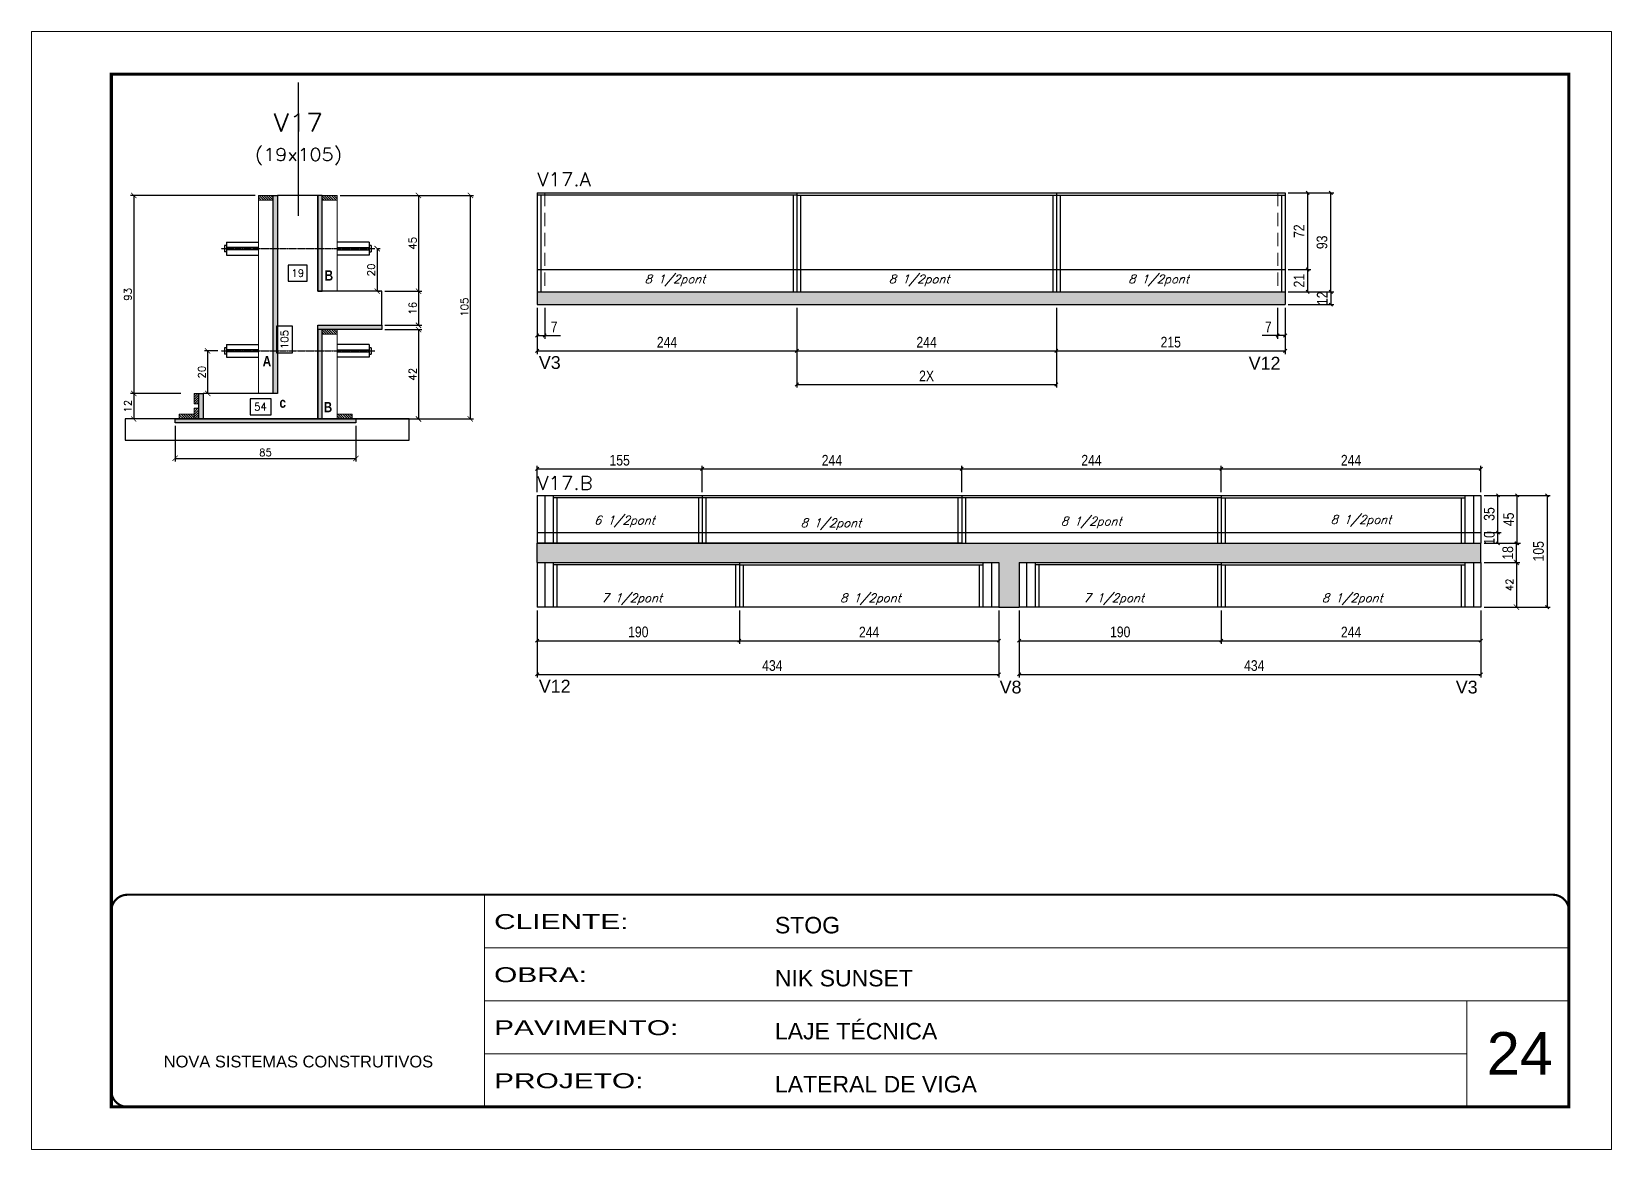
# Model space of a CAD drawing. Extents: x -10448 to -1189, y -11772 to 17235.
# Drawn here: x -5680 to -4195, y 10051 to 11101 of the extents above; entities that cross this region are included whole.
import ezdxf
from ezdxf.enums import TextEntityAlignment as Align

# ---------------------------------------------------------------- set-up
doc = ezdxf.new("R2010")
doc.units = 0
for name, pattern in [('CONTINUO', [0]), ('DASHED', [0.75, 0.5, -0.25]), ('HIDDEN', [0.375, 0.25, -0.125])]:
    doc.linetypes.add(name, pattern=pattern)
for name, color, linetype in [('5', 5, 'Continuous'), ('barrote', 251, 'Continuous'), ('COTA', 241, 'Continuous'), ('Cota Seção (2x)', 4, 'Continuous'), ('detalhes', 4, 'Continuous'), ('Painéis', 200, 'Continuous'), ('SARR_2.2x7', 40, 'Continuous'), ('SARR_3.5x7', 81, 'Continuous'), ('TENSOR', 3, 'Continuous'), ('texto', 7, 'Continuous'), ('Texto de Titulo', 7, 'Continuous'), ('Texto Qtd Sarr', 242, 'Continuous')]:
    doc.layers.add(name, color=color, linetype=linetype)
for name, color, linetype, lineweight in [('CARIMBO', 255, 'Continuous', 9), ('CONCRETO', 251, 'Continuous', 25), ('Folhas', 255, 'Continuous', 9), ('Hachura', 251, 'Continuous', 9), ('Madeira', 126, 'Continuous', 18), ('Sarr 2.2x7', 40, 'Continuous', 9), ('SARRAFO DE PRESSAO', 251, 'DASHED', 9), ('Texto Seção', 7, 'Continuous', 15)]:
    doc.layers.add(name, color=color, linetype=linetype, lineweight=lineweight)
doc.styles.add('ARIAL', font='arial.ttf')
doc.styles.add('COTA TECNICA', font='techl___.ttf', dxfattribs={"height": 10})
doc.styles.add('REGUA-120', font='ROMANS.shx', dxfattribs={"height": 15})
doc.styles.add('Romans', font='romans.shx')
doc.styles.get("Standard").update_dxf_attribs({"font": 'arial.ttf'})
doc.styles.add('TECNICA', font='techb___.ttf', dxfattribs={"height": 10})
doc.styles.add('Tecnologia', font='')
doc.styles.get('Tecnologia').set_extended_font_data('Forgotten Futurist')
doc.dimstyles.new('Cota Paínel', dxfattribs={"dimtxt": 7, "dimasz": 5, "dimexe": 3, "dimexo": 3, "dimgap": 3, "dimtad": 1, "dimdec": 1, "dimzin": 12, "dimdsep": 46, "dimtxsty": 'Romans', "dimblk": 'ARCHTICK', "dimcen": 0, "dimclrd": 4, "dimclre": 4, "dimclrt": 1, "dimadec": 1, "dimazin": 3, "dimtfac": 1, "dimtdec": 1, "dimtmove": 0, "dimatfit": 3, "dimldrblk": 'OBLIQUE', "dimfxl": 1, "dimtolj": 1, "dimtzin": 12, "dimarcsym": 0})
doc.dimstyles.new('Cota Seção (2x)', dxfattribs={"dimtxt": 7, "dimasz": 5, "dimexe": 3, "dimexo": 3, "dimgap": 2, "dimtad": 3, "dimdec": 1, "dimlfac": 0.5, "dimzin": 12, "dimdsep": 46, "dimtxsty": 'Romans', "dimblk": 'ARCHTICK', "dimcen": 0, "dimclrd": 4, "dimclre": 4, "dimclrt": 1, "dimadec": 1, "dimazin": 3, "dimtfac": 1, "dimtdec": 1, "dimtmove": 0, "dimatfit": 3, "dimldrblk": 'OBLIQUE', "dimfxl": 1, "dimtolj": 1, "dimtzin": 12, "dimarcsym": 0})
doc.dimstyles.new('Cota Seção interna', dxfattribs={"dimtxt": 7, "dimasz": 6, "dimexe": 0.18, "dimexo": 2, "dimgap": -4, "dimtad": 3, "dimdec": 1, "dimlfac": 0.5, "dimzin": 12, "dimdsep": 46, "dimtxsty": 'Romans', "dimblk": 'ARCHTICK', "dimcen": 0.09, "dimse1": 1, "dimse2": 1, "dimsd1": 1, "dimsd2": 1, "dimclrd": 180, "dimclre": 5, "dimclrt": 1, "dimadec": 0, "dimazin": 3, "dimtfac": 1, "dimtdec": 1, "dimtofl": 0, "dimtmove": 0, "dimatfit": 3, "dimldrblk": 'ARCHTICK', "dimfxl": 1, "dimtolj": 1, "dimtzin": 0, "dimarcsym": 0})
doc.dimstyles.new('PAINEL', dxfattribs={"dimtxt": 10, "dimasz": 3, "dimexe": 3, "dimexo": 3, "dimgap": 3, "dimtad": 1, "dimdec": 1, "dimzin": 12, "dimdsep": 46, "dimtxsty": 'COTA TECNICA', "dimblk1": 'OBLIQUE', "dimblk2": 'OBLIQUE', "dimsah": 1, "dimcen": 0.9, "dimclrd": 4, "dimclre": 4, "dimclrt": 240, "dimadec": 1, "dimazin": 3, "dimtfac": 1, "dimtdec": 1, "dimtmove": 0, "dimatfit": 3, "dimfxl": 1, "dimtolj": 1, "dimtzin": 12, "dimarcsym": 0})

msp = doc.modelspace()

# ---------------------------------------------------------------- texts
at = {"layer": '5', "linetype": 'Continuous'}
for s, p in [('V3', (-5202.95, 10784.49)), ('V12', (-4535.69, 10783.88)), ('V12', (-5202.95, 10480.47)), ('V8', (-4769.79, 10479.64)), ('V3', (-4341.04, 10479.64))]:
    msp.add_text(s, height=12, rotation=0.00004, dxfattribs=at).set_placement(p)
at = {"layer": 'CARIMBO', "style": 'ARIAL'}
msp.add_text('24', height=40, dxfattribs=at).set_placement((-4311.92, 10121.5))
at = {"layer": 'detalhes', "style": 'TECNICA'}
for s, p in [('B', (-5404.31, 10867.49)), ('A', (-5462.53, 10787.07)), ('c', (-5446.81, 10748.04)), ('B', (-5405.17, 10743.77))]:
    msp.add_text(s, height=9.6, rotation=360, dxfattribs=at).set_placement(p)
at = {"layer": 'texto', "color": 2, "char_height": 8, "attachment_point": 5, "style": 'Romans'}
for s, insert in [('{\\Q19;\\C256;8 1/2pont}', (-5074.98, 10867.61)), ('{\\Q19;\\C256;8 1/2pont}', (-4845.51, 10867.61)), ('{\\Q19;\\C256;8 1/2pont}', (-4620.41, 10867.61)), ('{\\Q19;\\C256;6 1/2pont}', (-5122.45, 10641.09)), ('{\\Q19;\\C256;8 1/2pont}', (-4430.22, 10641.7)), ('{\\Q19;\\C256;8 1/2pont}', (-4928.47, 10638.54)), ('{\\Q19;\\C256;8 1/2pont}', (-4683.73, 10640.15)), ('{\\Q19;\\C256;7 1/2pont}', (-5115.64, 10568.08)), ('{\\Q19;\\C256;8 1/2pont}', (-4891.32, 10568.08)), ('{\\Q19;\\C256;7 1/2pont}', (-4662.64, 10568.08)), ('{\\Q19;\\C256;8 1/2pont}', (-4438.32, 10568.08))]:
    msp.add_mtext(s, dxfattribs=dict(at, insert=insert))
at = {"layer": 'Texto Seção', "style": 'REGUA-120', "width": 1.05}
for s, p in [('V17.A', (-5204.48, 10956.13)), ('V17.B', (-5204.48, 10670.8))]:
    msp.add_text(s, height=13, dxfattribs=at).set_placement(p)

# ---------------------------------------------------------------- blocks, each defined once
blk = doc.blocks.new('9999999999')
at = {"color": 30, "linetype": 'CONTINUO'}
for p, q in [((98564.6, 34230.2), (98564.6, 34429.4)), ((98564.6, 34379.6), (99584, 34379.6)), ((98564.6, 34329.8), (99488, 34329.8)), ((99584, 34329.8), (99488, 34329.8)), ((99488, 34329.8), (99488, 34230.2)), ((98564.6, 34280), (99488, 34280))]:
    blk.add_line(p, q, dxfattribs=at)
at = {"color": 30, "linetype": 'CONTINUO', "const_width": 2}
blk.add_lwpolyline([(99584, 34230.2), (99584, 34414.4, 0.414214), (99569, 34429.4), (98229, 34429.4, 0.414214), (98214, 34414.4), (98214, 34245.2, 0.414214), (98229, 34230.2), (99584, 34230.2)], format="xyb", dxfattribs=at)
at = {"layer": 'Folhas'}
blk.add_lwpolyline([(98139, 34190.2), (99624, 34190.2), (99624, 35240.2), (98139, 35240.2)], close=True, dxfattribs=at)
at = {"layer": 'Folhas', "color": 30, "const_width": 3}
blk.add_lwpolyline([(98214, 34230.2), (99584, 34230.2), (99584, 35200.2), (98214, 35200.2)], close=True, dxfattribs=at)
at = {"color": 7, "linetype": 'Continuous', "ltscale": 5, "style": 'ARIAL'}
for s, height, p in [('STOG', 15.48, (98837.7, 34393.1)), ('NIK SUNSET', 15.48, (98837.7, 34343.3)), ('LAJE TÉCNICA', 15.483, (98837.7, 34293.5)), ('NOVA SISTEMAS CONSTRUTIVOS', 11.059, (98263.2, 34267.2)), ('LATERAL DE VIGA', 15.483, (98837.7, 34243.7))]:
    blk.add_text(s, height=height, dxfattribs=at).set_placement(p)
at = {"layer": 'Folhas', "color": 7, "style": 'Tecnologia', "width": 1.5}
for s, p in [('CLIENTE:', (98573.7, 34397.2)), ('OBRA:', (98573.7, 34347.3)), ('PAVIMENTO:', (98573.7, 34297.5)), ('PROJETO:', (98573.7, 34247.7))]:
    blk.add_text(s, height=14, dxfattribs=at).set_placement(p)
blk = doc.blocks.new('titulo1')
at = {"layer": 'Defpoints', "color": 252, "linetype": 'HIDDEN', "ltscale": 2}
blk.add_line((0, 0), (0, 125), dxfattribs=at)
at = {"layer": 'Defpoints', "style": 'Romans', "oblique": 15}
blk.add_attdef('FOLHA', text='', height=10, dxfattribs=at).set_placement((0, 15.6), align=Align.MIDDLE_CENTER)
at = {"layer": 'Texto Qtd Sarr', "color": 3, "style": 'Romans', "oblique": 15}
for tag, height, p in [('TITULO', 17, (0, 71.4)), ('SEÇÃO', 12, (0, 41.5))]:
    blk.add_attdef(tag, text='', height=height, dxfattribs=at).set_placement(p, align=Align.MIDDLE_CENTER)
blk = doc.blocks.new('_ArchTick')
at = {"color": 0, "linetype": 'ByBlock', "const_width": 0.15}
blk.add_lwpolyline([(-0.5, -0.5), (0.5, 0.5)], dxfattribs=at)
blk = doc.blocks.new('*D701')
at = {"layer": 'COTA', "color": 4, "lineweight": -2, "transparency": 16777216}
for p, q in [((-5469.6, 10947.5), (-5586.8, 10947.5)), ((-5583.8, 10947.5), (-5583.8, 10761.5)), ((-5539.6, 10761.5), (-5586.8, 10761.5))]:
    blk.add_line(p, q, dxfattribs=at)
at = {"layer": 'Defpoints', "color": 0, "transparency": 16777216}
for p in [(-5466.6, 10947.5), (-5583.8, 10761.5), (-5536.6, 10761.5)]:
    blk.add_point(p, dxfattribs=at)
at = {"layer": 'COTA', "color": 4, "lineweight": -2, "transparency": 16777216, "xscale": 5, "yscale": 5, "zscale": 5}
for p, rotation in [((-5583.8, 10947.5), 90), ((-5583.8, 10761.5), 270)]:
    blk.add_blockref('_ArchTick', p, dxfattribs=dict(at, rotation=rotation))
at = {"layer": 'COTA', "color": 1, "transparency": 16777216, "insert": (-5589.3, 10854.5), "char_height": 7, "attachment_point": 5, "rotation": 90, "style": 'Romans'}
blk.add_mtext('\\A1;93', dxfattribs=at)
blk = doc.blocks.new('_Oblique')
at = {"color": 0, "linetype": 'ByBlock', "lineweight": -2}
blk.add_line((-0.5, -0.5), (0.5, 0.5), dxfattribs=at)
blk = doc.blocks.new('*D702')
at = {"layer": 'COTA', "color": 4, "lineweight": -2, "transparency": 16777216}
for p, q in [((-5389.6, 10947.5), (-5313.1, 10947.5)), ((-5316.1, 10947.5), (-5316.1, 10857.5)), ((-5347.6, 10857.5), (-5313.1, 10857.5))]:
    blk.add_line(p, q, dxfattribs=at)
at = {"layer": 'Defpoints', "color": 0, "transparency": 16777216}
for p in [(-5392.6, 10947.5), (-5350.6, 10857.5), (-5316.1, 10857.5)]:
    blk.add_point(p, dxfattribs=at)
at = {"layer": 'COTA', "color": 4, "lineweight": -2, "transparency": 16777216, "xscale": 5, "yscale": 5, "zscale": 5}
for p, rotation in [((-5316.1, 10947.5), 90), ((-5316.1, 10857.5), 270)]:
    blk.add_blockref('_ArchTick', p, dxfattribs=dict(at, rotation=rotation))
at = {"layer": 'COTA', "color": 1, "transparency": 16777216, "insert": (-5321.6, 10902.5), "char_height": 7, "attachment_point": 5, "rotation": 90, "style": 'Romans'}
blk.add_mtext('\\A1;45', dxfattribs=at)
blk = doc.blocks.new('*D703')
at = {"layer": 'Cota Seção (2x)', "color": 180, "lineweight": -2, "transparency": 16777216}
for p, q in [((-5454.7, 10756.5), (-5474.4, 10756.5)), ((-5474.4, 10756.5), (-5474.4, 10741.5)), ((-5454.7, 10741.5), (-5454.7, 10756.5)), ((-5474.4, 10741.5), (-5454.7, 10741.5))]:
    blk.add_line(p, q, dxfattribs=at)
at = {"layer": 'Defpoints', "color": 0, "transparency": 16777216}
for p in [(-5518.6, 10745.5), (-5410.6, 10745.5), (-5410.6, 10737.5)]:
    blk.add_point(p, dxfattribs=at)
at = {"layer": 'Cota Seção (2x)', "color": 1, "transparency": 16777216, "insert": (-5464.6, 10749), "char_height": 7, "attachment_point": 5, "style": 'Romans'}
blk.add_mtext('\\A1;54', dxfattribs=at)
blk = doc.blocks.new('*D710')
at = {"layer": 'COTA', "color": 4, "lineweight": -2, "transparency": 16777216}
for p, q in [((-5504.6, 10801.4), (-5517.3, 10801.4)), ((-5514.3, 10801.4), (-5514.3, 10761.5)), ((-5504.6, 10761.5), (-5517.3, 10761.5))]:
    blk.add_line(p, q, dxfattribs=at)
at = {"layer": 'Defpoints', "color": 0, "transparency": 16777216}
for p in [(-5501.6, 10801.4), (-5514.3, 10761.5), (-5501.6, 10761.5)]:
    blk.add_point(p, dxfattribs=at)
at = {"layer": 'COTA', "color": 4, "lineweight": -2, "transparency": 16777216, "xscale": 5, "yscale": 5, "zscale": 5}
for p, rotation in [((-5514.3, 10801.4), 90), ((-5514.3, 10761.5), 270)]:
    blk.add_blockref('_ArchTick', p, dxfattribs=dict(at, rotation=rotation))
at = {"layer": 'COTA', "color": 1, "transparency": 16777216, "insert": (-5519.8, 10781.5), "char_height": 7, "attachment_point": 5, "rotation": 90, "style": 'Romans'}
blk.add_mtext('\\A1;20', dxfattribs=at)
blk = doc.blocks.new('*D711')
at = {"layer": 'COTA', "color": 4, "lineweight": -2, "transparency": 16777216}
for p, q in [((-5347.6, 10857.5), (-5313.1, 10857.5)), ((-5316.1, 10857.5), (-5316.1, 10825.5)), ((-5347.6, 10825.5), (-5313.1, 10825.5))]:
    blk.add_line(p, q, dxfattribs=at)
at = {"layer": 'Defpoints', "color": 0, "transparency": 16777216}
for p in [(-5350.6, 10857.5), (-5350.6, 10825.5), (-5316.1, 10825.5)]:
    blk.add_point(p, dxfattribs=at)
at = {"layer": 'COTA', "color": 4, "lineweight": -2, "transparency": 16777216, "xscale": 5, "yscale": 5, "zscale": 5}
for p, rotation in [((-5316.1, 10857.5), 90), ((-5316.1, 10825.5), 270)]:
    blk.add_blockref('_ArchTick', p, dxfattribs=dict(at, rotation=rotation))
at = {"layer": 'COTA', "color": 1, "transparency": 16777216, "insert": (-5321.6, 10841.5), "char_height": 7, "attachment_point": 5, "rotation": 90, "style": 'Romans'}
blk.add_mtext('\\A1;16', dxfattribs=at)
blk = doc.blocks.new('*D704')
at = {"layer": 'COTA', "color": 4, "lineweight": -2, "transparency": 16777216}
for p, q in [((-5347.6, 10821.5), (-5313.1, 10821.5)), ((-5316.1, 10821.5), (-5316.1, 10737.5)), ((-5389.6, 10737.5), (-5313.1, 10737.5))]:
    blk.add_line(p, q, dxfattribs=at)
at = {"layer": 'Defpoints', "color": 0, "transparency": 16777216}
for p in [(-5350.6, 10821.5), (-5392.6, 10737.5), (-5316.1, 10737.5)]:
    blk.add_point(p, dxfattribs=at)
at = {"layer": 'COTA', "color": 4, "lineweight": -2, "transparency": 16777216, "xscale": 5, "yscale": 5, "zscale": 5}
for p, rotation in [((-5316.1, 10821.5), 90), ((-5316.1, 10737.5), 270)]:
    blk.add_blockref('_ArchTick', p, dxfattribs=dict(at, rotation=rotation))
at = {"layer": 'COTA', "color": 1, "transparency": 16777216, "insert": (-5321.6, 10779.5), "char_height": 7, "attachment_point": 5, "rotation": 90, "style": 'Romans'}
blk.add_mtext('\\A1;42', dxfattribs=at)
blk = doc.blocks.new('*D700')
at = {"layer": 'COTA', "color": 4, "lineweight": -2, "transparency": 16777216}
for p, q in [((-5539.6, 10761.5), (-5586.8, 10761.5)), ((-5583.8, 10761.5), (-5583.8, 10737.5)), ((-5530, 10737.5), (-5586.8, 10737.5))]:
    blk.add_line(p, q, dxfattribs=at)
at = {"layer": 'Defpoints', "color": 0, "transparency": 16777216}
for p in [(-5536.6, 10761.5), (-5583.8, 10737.5), (-5527, 10737.5)]:
    blk.add_point(p, dxfattribs=at)
at = {"layer": 'COTA', "color": 4, "lineweight": -2, "transparency": 16777216, "xscale": 5, "yscale": 5, "zscale": 5}
for p, rotation in [((-5583.8, 10761.5), 90), ((-5583.8, 10737.5), 270)]:
    blk.add_blockref('_ArchTick', p, dxfattribs=dict(at, rotation=rotation))
at = {"layer": 'COTA', "color": 1, "transparency": 16777216, "insert": (-5589.3, 10749.5), "char_height": 7, "attachment_point": 5, "rotation": 90, "style": 'Romans'}
blk.add_mtext('\\A1;12', dxfattribs=at)
blk = doc.blocks.new('*D705')
at = {"layer": 'COTA', "color": 4, "lineweight": -2, "transparency": 16777216}
for p, q in [((-5389.6, 10947.5), (-5264.4, 10947.5)), ((-5267.4, 10947.5), (-5267.4, 10737.5)), ((-5389.6, 10737.5), (-5264.4, 10737.5))]:
    blk.add_line(p, q, dxfattribs=at)
at = {"layer": 'Defpoints', "color": 0, "transparency": 16777216}
for p in [(-5392.6, 10947.5), (-5392.6, 10737.5), (-5267.4, 10737.5)]:
    blk.add_point(p, dxfattribs=at)
at = {"layer": 'COTA', "color": 4, "lineweight": -2, "transparency": 16777216, "xscale": 5, "yscale": 5, "zscale": 5}
for p, rotation in [((-5267.4, 10947.5), 90), ((-5267.4, 10737.5), 270)]:
    blk.add_blockref('_ArchTick', p, dxfattribs=dict(at, rotation=rotation))
at = {"layer": 'COTA', "color": 1, "transparency": 16777216, "insert": (-5272.9, 10842.5), "char_height": 7, "attachment_point": 5, "rotation": 90, "style": 'Romans'}
blk.add_mtext('\\A1;105', dxfattribs=at)
blk = doc.blocks.new('*D706')
at = {"layer": 'Cota Seção (2x)', "color": 180, "lineweight": -2, "transparency": 16777216}
for p, q in [((-5434.5, 10824.6), (-5449.5, 10824.6)), ((-5449.5, 10824.6), (-5449.5, 10799.6)), ((-5434.5, 10799.6), (-5434.5, 10824.6)), ((-5449.5, 10799.6), (-5434.5, 10799.6))]:
    blk.add_line(p, q, dxfattribs=at)
at = {"layer": 'Defpoints', "color": 0, "transparency": 16777216}
for p in [(-5410.6, 10947.5), (-5430.5, 10737.5), (-5410.6, 10737.5)]:
    blk.add_point(p, dxfattribs=at)
at = {"layer": 'Cota Seção (2x)', "color": 1, "transparency": 16777216, "insert": (-5442, 10812.1), "char_height": 7, "attachment_point": 5, "rotation": 90, "style": 'Romans'}
blk.add_mtext('\\A1;105', dxfattribs=at)
blk = doc.blocks.new('*D707')
at = {"layer": 'COTA', "color": 4, "lineweight": -2, "transparency": 16777216}
for p, q in [((-5544.9, 10730.9), (-5544.9, 10697.5)), ((-5374.9, 10730.9), (-5374.9, 10697.5)), ((-5544.9, 10700.5), (-5374.9, 10700.5))]:
    blk.add_line(p, q, dxfattribs=at)
at = {"layer": 'Defpoints', "color": 0, "transparency": 16777216}
for p in [(-5544.9, 10733.9), (-5374.9, 10733.9), (-5374.9, 10700.5)]:
    blk.add_point(p, dxfattribs=at)
at = {"layer": 'COTA', "color": 4, "lineweight": -2, "transparency": 16777216, "xscale": 5, "yscale": 5, "zscale": 5, "rotation": 180}
blk.add_blockref('_ArchTick', (-5544.9, 10700.5), dxfattribs=at)
at = {"layer": 'COTA', "color": 4, "lineweight": -2, "transparency": 16777216, "xscale": 5, "yscale": 5, "zscale": 5}
blk.add_blockref('_ArchTick', (-5374.9, 10700.5), dxfattribs=at)
at = {"layer": 'COTA', "color": 1, "transparency": 16777216, "insert": (-5459.9, 10706), "char_height": 7, "attachment_point": 5, "style": 'Romans'}
blk.add_mtext('\\A1;85', dxfattribs=at)
blk = doc.blocks.new('*D708')
at = {"layer": 'Cota Seção (2x)', "color": 180, "lineweight": -2, "transparency": 16777216}
for p, q in [((-5420.6, 10882), (-5438.6, 10882)), ((-5438.6, 10882), (-5438.6, 10867)), ((-5420.6, 10867), (-5420.6, 10882)), ((-5438.6, 10867), (-5420.6, 10867))]:
    blk.add_line(p, q, dxfattribs=at)
at = {"layer": 'Defpoints', "color": 0, "transparency": 16777216}
for p in [(-5448.6, 10947.5), (-5410.6, 10947.5), (-5410.6, 10863)]:
    blk.add_point(p, dxfattribs=at)
at = {"layer": 'Cota Seção (2x)', "color": 1, "transparency": 16777216, "insert": (-5429.6, 10874.5), "char_height": 7, "attachment_point": 5, "style": 'Romans'}
blk.add_mtext('\\A1;19', dxfattribs=at)
blk = doc.blocks.new('*D709')
at = {"layer": 'COTA', "color": 4, "lineweight": -2, "transparency": 16777216}
for p, q in [((-5355, 10897.5), (-5355, 10857.5)), ((-5354.3, 10897.5), (-5352, 10897.5)), ((-5354.3, 10857.5), (-5352, 10857.5))]:
    blk.add_line(p, q, dxfattribs=at)
at = {"layer": 'Defpoints', "color": 0, "transparency": 16777216}
for p in [(-5357.3, 10897.5), (-5357.3, 10857.5), (-5355, 10857.5)]:
    blk.add_point(p, dxfattribs=at)
at = {"layer": 'COTA', "color": 4, "lineweight": -2, "transparency": 16777216, "xscale": 5, "yscale": 5, "zscale": 5}
for p, rotation in [((-5355, 10897.5), 90), ((-5355, 10857.5), 270)]:
    blk.add_blockref('_ArchTick', p, dxfattribs=dict(at, rotation=rotation))
at = {"layer": 'COTA', "color": 1, "transparency": 16777216, "insert": (-5360.5, 10877.5), "char_height": 7, "attachment_point": 5, "rotation": 90, "style": 'Romans'}
blk.add_mtext('\\A1;20', dxfattribs=at)
blk = doc.blocks.new('*D719')
at = {"layer": 'COTA', "color": 4, "linetype": 'ByBlock', "lineweight": -2, "transparency": 16777216}
for p, q in [((-5204.5, 10841.9), (-5204.5, 10798.5)), ((-4960.5, 10841.9), (-4960.5, 10798.5)), ((-5204.5, 10801.5), (-4960.5, 10801.5))]:
    blk.add_line(p, q, dxfattribs=at)
at = {"layer": 'Defpoints', "color": 0, "linetype": 'ByBlock', "transparency": 16777216}
for p in [(-5204.5, 10844.9), (-4960.5, 10844.9), (-4960.5, 10801.5)]:
    blk.add_point(p, dxfattribs=at)
at = {"layer": 'COTA', "color": 4, "linetype": 'ByBlock', "lineweight": -2, "transparency": 16777216, "xscale": 3, "yscale": 3, "zscale": 3, "rotation": 180}
blk.add_blockref('_Oblique', (-5204.5, 10801.5), dxfattribs=at)
at = {"layer": 'COTA', "color": 4, "linetype": 'ByBlock', "lineweight": -2, "transparency": 16777216, "xscale": 3, "yscale": 3, "zscale": 3}
blk.add_blockref('_Oblique', (-4960.5, 10801.5), dxfattribs=at)
at = {"layer": 'COTA', "color": 240, "linetype": 'ByBlock', "transparency": 16777216, "insert": (-5082.5, 10809.6), "char_height": 10, "attachment_point": 5, "style": 'COTA TECNICA'}
blk.add_mtext('\\A1;244', dxfattribs=at)
blk = doc.blocks.new('*D720')
at = {"layer": 'COTA', "color": 4, "linetype": 'ByBlock', "lineweight": -2, "transparency": 16777216}
for p, q in [((-4960.5, 10841.9), (-4960.5, 10798.5)), ((-4716.5, 10841.9), (-4716.5, 10798.5)), ((-4960.5, 10801.5), (-4716.5, 10801.5))]:
    blk.add_line(p, q, dxfattribs=at)
at = {"layer": 'Defpoints', "color": 0, "linetype": 'ByBlock', "transparency": 16777216}
for p in [(-4960.5, 10844.9), (-4716.5, 10844.9), (-4716.5, 10801.5)]:
    blk.add_point(p, dxfattribs=at)
at = {"layer": 'COTA', "color": 4, "linetype": 'ByBlock', "lineweight": -2, "transparency": 16777216, "xscale": 3, "yscale": 3, "zscale": 3, "rotation": 180}
blk.add_blockref('_Oblique', (-4960.5, 10801.5), dxfattribs=at)
at = {"layer": 'COTA', "color": 4, "linetype": 'ByBlock', "lineweight": -2, "transparency": 16777216, "xscale": 3, "yscale": 3, "zscale": 3}
blk.add_blockref('_Oblique', (-4716.5, 10801.5), dxfattribs=at)
at = {"layer": 'COTA', "color": 240, "linetype": 'ByBlock', "transparency": 16777216, "insert": (-4838.5, 10809.6), "char_height": 10, "attachment_point": 5, "style": 'COTA TECNICA'}
blk.add_mtext('\\A1;244', dxfattribs=at)
blk = doc.blocks.new('*D721')
at = {"layer": 'COTA', "color": 4, "linetype": 'ByBlock', "lineweight": -2, "transparency": 16777216}
for p, q in [((-4716.5, 10841.9), (-4716.5, 10798.5)), ((-4501.5, 10841.9), (-4501.5, 10798.5)), ((-4716.5, 10801.5), (-4501.5, 10801.5))]:
    blk.add_line(p, q, dxfattribs=at)
at = {"layer": 'Defpoints', "color": 0, "linetype": 'ByBlock', "transparency": 16777216}
for p in [(-4716.5, 10844.9), (-4501.5, 10844.9), (-4501.5, 10801.5)]:
    blk.add_point(p, dxfattribs=at)
at = {"layer": 'COTA', "color": 4, "linetype": 'ByBlock', "lineweight": -2, "transparency": 16777216, "xscale": 3, "yscale": 3, "zscale": 3, "rotation": 180}
blk.add_blockref('_Oblique', (-4716.5, 10801.5), dxfattribs=at)
at = {"layer": 'COTA', "color": 4, "linetype": 'ByBlock', "lineweight": -2, "transparency": 16777216, "xscale": 3, "yscale": 3, "zscale": 3}
blk.add_blockref('_Oblique', (-4501.5, 10801.5), dxfattribs=at)
at = {"layer": 'COTA', "color": 240, "linetype": 'ByBlock', "transparency": 16777216, "insert": (-4609, 10809.6), "char_height": 10, "attachment_point": 5, "style": 'COTA TECNICA'}
blk.add_mtext('\\A1;215', dxfattribs=at)
blk = doc.blocks.new('*D722')
at = {"layer": 'COTA', "color": 4, "linetype": 'ByBlock', "lineweight": -2, "transparency": 16777216}
for p, q in [((-4508.5, 10841.9), (-4508.5, 10812.9)), ((-4501.5, 10841.9), (-4501.5, 10812.9)), ((-4508.5, 10815.9), (-4523.2, 10815.9)), ((-4501.5, 10815.9), (-4508.5, 10815.9))]:
    blk.add_line(p, q, dxfattribs=at)
at = {"layer": 'Defpoints', "color": 0, "linetype": 'ByBlock', "transparency": 16777216}
for p in [(-4508.5, 10844.9), (-4501.5, 10844.9), (-4508.5, 10815.9)]:
    blk.add_point(p, dxfattribs=at)
at = {"layer": 'COTA', "color": 4, "linetype": 'ByBlock', "lineweight": -2, "transparency": 16777216, "xscale": 3, "yscale": 3, "zscale": 3, "rotation": 180}
blk.add_blockref('_Oblique', (-4508.5, 10815.9), dxfattribs=at)
at = {"layer": 'COTA', "color": 4, "linetype": 'ByBlock', "lineweight": -2, "transparency": 16777216, "xscale": 3, "yscale": 3, "zscale": 3}
blk.add_blockref('_Oblique', (-4501.5, 10815.9), dxfattribs=at)
at = {"layer": 'COTA', "color": 240, "linetype": 'ByBlock', "transparency": 16777216, "insert": (-4517.3, 10824), "char_height": 10, "attachment_point": 5, "style": 'COTA TECNICA'}
blk.add_mtext('\\A1;7', dxfattribs=at)
blk = doc.blocks.new('*D723')
at = {"layer": 'COTA', "color": 4, "linetype": 'ByBlock', "lineweight": -2, "transparency": 16777216}
for p, q in [((-5204.5, 10841.9), (-5204.5, 10812.9)), ((-5197.5, 10841.9), (-5197.5, 10812.9)), ((-5204.5, 10815.9), (-5197.5, 10815.9)), ((-5197.5, 10815.9), (-5182.7, 10815.9))]:
    blk.add_line(p, q, dxfattribs=at)
at = {"layer": 'Defpoints', "color": 0, "linetype": 'ByBlock', "transparency": 16777216}
for p in [(-5204.5, 10844.9), (-5197.5, 10844.9), (-5197.5, 10815.9)]:
    blk.add_point(p, dxfattribs=at)
at = {"layer": 'COTA', "color": 4, "linetype": 'ByBlock', "lineweight": -2, "transparency": 16777216, "xscale": 3, "yscale": 3, "zscale": 3, "rotation": 180}
blk.add_blockref('_Oblique', (-5204.5, 10815.9), dxfattribs=at)
at = {"layer": 'COTA', "color": 4, "linetype": 'ByBlock', "lineweight": -2, "transparency": 16777216, "xscale": 3, "yscale": 3, "zscale": 3}
blk.add_blockref('_Oblique', (-5197.5, 10815.9), dxfattribs=at)
at = {"layer": 'COTA', "color": 240, "linetype": 'ByBlock', "transparency": 16777216, "insert": (-5188.6, 10824), "char_height": 10, "attachment_point": 5, "style": 'COTA TECNICA'}
blk.add_mtext('\\A1;7', dxfattribs=at)
blk = doc.blocks.new('*D724')
at = {"layer": 'COTA', "color": 4, "linetype": 'ByBlock', "lineweight": -2, "transparency": 16777216}
for p, q in [((-4498.5, 10949.9), (-4455.6, 10949.9)), ((-4458.6, 10856.9), (-4458.6, 10949.9)), ((-4498.5, 10856.9), (-4455.6, 10856.9))]:
    blk.add_line(p, q, dxfattribs=at)
at = {"layer": 'Defpoints', "color": 0, "linetype": 'ByBlock', "transparency": 16777216}
for p in [(-4501.5, 10949.9), (-4458.6, 10949.9), (-4501.5, 10856.9)]:
    blk.add_point(p, dxfattribs=at)
at = {"layer": 'COTA', "color": 4, "linetype": 'ByBlock', "lineweight": -2, "transparency": 16777216, "xscale": 3, "yscale": 3, "zscale": 3}
for p, rotation in [((-4458.6, 10949.9), 90), ((-4458.6, 10856.9), 270)]:
    blk.add_blockref('_Oblique', p, dxfattribs=dict(at, rotation=rotation))
at = {"layer": 'COTA', "color": 240, "linetype": 'ByBlock', "transparency": 16777216, "insert": (-4466.8, 10903.4), "char_height": 10, "attachment_point": 5, "rotation": 90, "style": 'COTA TECNICA'}
blk.add_mtext('\\A1;93', dxfattribs=at)
blk = doc.blocks.new('*D725')
at = {"layer": 'COTA', "color": 4, "linetype": 'ByBlock', "lineweight": -2, "transparency": 16777216}
for p, q in [((-4960.5, 10841.9), (-4960.5, 10766.9)), ((-4716.5, 10841.9), (-4716.5, 10766.9)), ((-4960.5, 10769.9), (-4716.5, 10769.9))]:
    blk.add_line(p, q, dxfattribs=at)
at = {"layer": 'Defpoints', "color": 0, "linetype": 'ByBlock', "transparency": 16777216}
for p in [(-4960.5, 10844.9), (-4716.5, 10844.9), (-4716.5, 10769.9)]:
    blk.add_point(p, dxfattribs=at)
at = {"layer": 'COTA', "color": 4, "linetype": 'ByBlock', "lineweight": -2, "transparency": 16777216, "xscale": 3, "yscale": 3, "zscale": 3, "rotation": 180}
blk.add_blockref('_Oblique', (-4960.5, 10769.9), dxfattribs=at)
at = {"layer": 'COTA', "color": 4, "linetype": 'ByBlock', "lineweight": -2, "transparency": 16777216, "xscale": 3, "yscale": 3, "zscale": 3}
blk.add_blockref('_Oblique', (-4716.5, 10769.9), dxfattribs=at)
at = {"layer": 'COTA', "color": 240, "linetype": 'ByBlock', "transparency": 16777216, "insert": (-4838.5, 10777.9), "char_height": 10, "attachment_point": 5, "style": 'COTA TECNICA'}
blk.add_mtext('\\A1;2X', dxfattribs=at)
blk = doc.blocks.new('*D726')
at = {"layer": 'COTA', "color": 4, "linetype": 'ByBlock', "lineweight": -2, "transparency": 16777216}
for p, q in [((-5204.5, 10557.7), (-5204.5, 10526.2)), ((-5014.5, 10557.7), (-5014.5, 10526.2)), ((-5204.5, 10529.2), (-5014.5, 10529.2))]:
    blk.add_line(p, q, dxfattribs=at)
at = {"layer": 'Defpoints', "color": 0, "linetype": 'ByBlock', "transparency": 16777216}
for p in [(-5204.5, 10560.7), (-5014.5, 10560.7), (-5014.5, 10529.2)]:
    blk.add_point(p, dxfattribs=at)
at = {"layer": 'COTA', "color": 4, "linetype": 'ByBlock', "lineweight": -2, "transparency": 16777216, "xscale": 3, "yscale": 3, "zscale": 3, "rotation": 180}
blk.add_blockref('_Oblique', (-5204.5, 10529.2), dxfattribs=at)
at = {"layer": 'COTA', "color": 4, "linetype": 'ByBlock', "lineweight": -2, "transparency": 16777216, "xscale": 3, "yscale": 3, "zscale": 3}
blk.add_blockref('_Oblique', (-5014.5, 10529.2), dxfattribs=at)
at = {"layer": 'COTA', "color": 240, "linetype": 'ByBlock', "transparency": 16777216, "insert": (-5109.5, 10537.4), "char_height": 10, "attachment_point": 5, "style": 'COTA TECNICA'}
blk.add_mtext('\\A1;190', dxfattribs=at)
blk = doc.blocks.new('*D727')
at = {"layer": 'COTA', "color": 4, "linetype": 'ByBlock', "lineweight": -2, "transparency": 16777216}
for p, q in [((-5014.5, 10557.7), (-5014.5, 10526.2)), ((-4770.5, 10557.7), (-4770.5, 10526.2)), ((-5014.5, 10529.2), (-4770.5, 10529.2))]:
    blk.add_line(p, q, dxfattribs=at)
at = {"layer": 'Defpoints', "color": 0, "linetype": 'ByBlock', "transparency": 16777216}
for p in [(-5014.5, 10560.7), (-4770.5, 10560.7), (-4770.5, 10529.2)]:
    blk.add_point(p, dxfattribs=at)
at = {"layer": 'COTA', "color": 4, "linetype": 'ByBlock', "lineweight": -2, "transparency": 16777216, "xscale": 3, "yscale": 3, "zscale": 3, "rotation": 180}
blk.add_blockref('_Oblique', (-5014.5, 10529.2), dxfattribs=at)
at = {"layer": 'COTA', "color": 4, "linetype": 'ByBlock', "lineweight": -2, "transparency": 16777216, "xscale": 3, "yscale": 3, "zscale": 3}
blk.add_blockref('_Oblique', (-4770.5, 10529.2), dxfattribs=at)
at = {"layer": 'COTA', "color": 240, "linetype": 'ByBlock', "transparency": 16777216, "insert": (-4892.5, 10537.3), "char_height": 10, "attachment_point": 5, "style": 'COTA TECNICA'}
blk.add_mtext('\\A1;244', dxfattribs=at)
blk = doc.blocks.new('*D712')
at = {"layer": 'COTA', "color": 4, "linetype": 'ByBlock', "lineweight": -2, "transparency": 16777216}
for p, q in [((-5204.5, 10557.7), (-5204.5, 10494.6)), ((-4770.5, 10557.7), (-4770.5, 10494.6)), ((-5204.5, 10497.6), (-4770.5, 10497.6))]:
    blk.add_line(p, q, dxfattribs=at)
at = {"layer": 'Defpoints', "color": 0, "linetype": 'ByBlock', "transparency": 16777216}
for p in [(-5204.5, 10560.7), (-4770.5, 10560.7), (-4770.5, 10497.6)]:
    blk.add_point(p, dxfattribs=at)
at = {"layer": 'COTA', "color": 4, "linetype": 'ByBlock', "lineweight": -2, "transparency": 16777216, "xscale": 3, "yscale": 3, "zscale": 3, "rotation": 180}
blk.add_blockref('_Oblique', (-5204.5, 10497.6), dxfattribs=at)
at = {"layer": 'COTA', "color": 4, "linetype": 'ByBlock', "lineweight": -2, "transparency": 16777216, "xscale": 3, "yscale": 3, "zscale": 3}
blk.add_blockref('_Oblique', (-4770.5, 10497.6), dxfattribs=at)
at = {"layer": 'COTA', "color": 240, "linetype": 'ByBlock', "transparency": 16777216, "insert": (-4983.5, 10505.8), "char_height": 10, "attachment_point": 5, "style": 'COTA TECNICA'}
blk.add_mtext('\\A1;434', dxfattribs=at)
blk = doc.blocks.new('*D728')
at = {"layer": 'COTA', "color": 4, "linetype": 'ByBlock', "lineweight": -2, "transparency": 16777216}
for p, q in [((-4751.5, 10557.7), (-4751.5, 10526.2)), ((-4561.5, 10557.7), (-4561.5, 10526.2)), ((-4751.5, 10529.2), (-4561.5, 10529.2))]:
    blk.add_line(p, q, dxfattribs=at)
at = {"layer": 'Defpoints', "color": 0, "linetype": 'ByBlock', "transparency": 16777216}
for p in [(-4751.5, 10560.7), (-4561.5, 10560.7), (-4561.5, 10529.2)]:
    blk.add_point(p, dxfattribs=at)
at = {"layer": 'COTA', "color": 4, "linetype": 'ByBlock', "lineweight": -2, "transparency": 16777216, "xscale": 3, "yscale": 3, "zscale": 3, "rotation": 180}
blk.add_blockref('_Oblique', (-4751.5, 10529.2), dxfattribs=at)
at = {"layer": 'COTA', "color": 4, "linetype": 'ByBlock', "lineweight": -2, "transparency": 16777216, "xscale": 3, "yscale": 3, "zscale": 3}
blk.add_blockref('_Oblique', (-4561.5, 10529.2), dxfattribs=at)
at = {"layer": 'COTA', "color": 240, "linetype": 'ByBlock', "transparency": 16777216, "insert": (-4656.5, 10537.4), "char_height": 10, "attachment_point": 5, "style": 'COTA TECNICA'}
blk.add_mtext('\\A1;190', dxfattribs=at)
blk = doc.blocks.new('*D729')
at = {"layer": 'COTA', "color": 4, "linetype": 'ByBlock', "lineweight": -2, "transparency": 16777216}
for p, q in [((-4561.5, 10557.7), (-4561.5, 10526.2)), ((-4317.5, 10557.7), (-4317.5, 10526.2)), ((-4561.5, 10529.2), (-4317.5, 10529.2))]:
    blk.add_line(p, q, dxfattribs=at)
at = {"layer": 'Defpoints', "color": 0, "linetype": 'ByBlock', "transparency": 16777216}
for p in [(-4561.5, 10560.7), (-4317.5, 10560.7), (-4317.5, 10529.2)]:
    blk.add_point(p, dxfattribs=at)
at = {"layer": 'COTA', "color": 4, "linetype": 'ByBlock', "lineweight": -2, "transparency": 16777216, "xscale": 3, "yscale": 3, "zscale": 3, "rotation": 180}
blk.add_blockref('_Oblique', (-4561.5, 10529.2), dxfattribs=at)
at = {"layer": 'COTA', "color": 4, "linetype": 'ByBlock', "lineweight": -2, "transparency": 16777216, "xscale": 3, "yscale": 3, "zscale": 3}
blk.add_blockref('_Oblique', (-4317.5, 10529.2), dxfattribs=at)
at = {"layer": 'COTA', "color": 240, "linetype": 'ByBlock', "transparency": 16777216, "insert": (-4439.5, 10537.3), "char_height": 10, "attachment_point": 5, "style": 'COTA TECNICA'}
blk.add_mtext('\\A1;244', dxfattribs=at)
blk = doc.blocks.new('*D713')
at = {"layer": 'COTA', "color": 4, "linetype": 'ByBlock', "lineweight": -2, "transparency": 16777216}
for p, q in [((-4751.5, 10557.7), (-4751.5, 10494.6)), ((-4317.5, 10557.7), (-4317.5, 10494.6)), ((-4751.5, 10497.6), (-4317.5, 10497.6))]:
    blk.add_line(p, q, dxfattribs=at)
at = {"layer": 'Defpoints', "color": 0, "linetype": 'ByBlock', "transparency": 16777216}
for p in [(-4751.5, 10560.7), (-4317.5, 10560.7), (-4317.5, 10497.6)]:
    blk.add_point(p, dxfattribs=at)
at = {"layer": 'COTA', "color": 4, "linetype": 'ByBlock', "lineweight": -2, "transparency": 16777216, "xscale": 3, "yscale": 3, "zscale": 3, "rotation": 180}
blk.add_blockref('_Oblique', (-4751.5, 10497.6), dxfattribs=at)
at = {"layer": 'COTA', "color": 4, "linetype": 'ByBlock', "lineweight": -2, "transparency": 16777216, "xscale": 3, "yscale": 3, "zscale": 3}
blk.add_blockref('_Oblique', (-4317.5, 10497.6), dxfattribs=at)
at = {"layer": 'COTA', "color": 240, "linetype": 'ByBlock', "transparency": 16777216, "insert": (-4530.5, 10505.8), "char_height": 10, "attachment_point": 5, "style": 'COTA TECNICA'}
blk.add_mtext('\\A1;434', dxfattribs=at)
blk = doc.blocks.new('*D730')
at = {"layer": 'COTA', "color": 4, "linetype": 'ByBlock', "lineweight": -2, "transparency": 16777216}
for p, q in [((-4805.5, 10668.7), (-4805.5, 10693.6)), ((-4561.5, 10668.7), (-4561.5, 10693.6)), ((-4805.5, 10690.6), (-4561.5, 10690.6))]:
    blk.add_line(p, q, dxfattribs=at)
at = {"layer": 'Defpoints', "color": 0, "linetype": 'ByBlock', "transparency": 16777216}
for p in [(-4561.5, 10690.6), (-4805.5, 10665.7), (-4561.5, 10665.7)]:
    blk.add_point(p, dxfattribs=at)
at = {"layer": 'COTA', "color": 4, "linetype": 'ByBlock', "lineweight": -2, "transparency": 16777216, "xscale": 3, "yscale": 3, "zscale": 3, "rotation": 180}
blk.add_blockref('_Oblique', (-4805.5, 10690.6), dxfattribs=at)
at = {"layer": 'COTA', "color": 4, "linetype": 'ByBlock', "lineweight": -2, "transparency": 16777216, "xscale": 3, "yscale": 3, "zscale": 3}
blk.add_blockref('_Oblique', (-4561.5, 10690.6), dxfattribs=at)
at = {"layer": 'COTA', "color": 240, "linetype": 'ByBlock', "transparency": 16777216, "insert": (-4683.5, 10698.7), "char_height": 10, "attachment_point": 5, "style": 'COTA TECNICA'}
blk.add_mtext('\\A1;244', dxfattribs=at)
blk = doc.blocks.new('*D731')
at = {"layer": 'COTA', "color": 4, "linetype": 'ByBlock', "lineweight": -2, "transparency": 16777216}
for p, q in [((-4561.5, 10668.7), (-4561.5, 10693.6)), ((-4317.5, 10668.7), (-4317.5, 10693.6)), ((-4561.5, 10690.6), (-4317.5, 10690.6))]:
    blk.add_line(p, q, dxfattribs=at)
at = {"layer": 'Defpoints', "color": 0, "linetype": 'ByBlock', "transparency": 16777216}
for p in [(-4317.5, 10690.6), (-4561.5, 10665.7), (-4317.5, 10665.7)]:
    blk.add_point(p, dxfattribs=at)
at = {"layer": 'COTA', "color": 4, "linetype": 'ByBlock', "lineweight": -2, "transparency": 16777216, "xscale": 3, "yscale": 3, "zscale": 3, "rotation": 180}
blk.add_blockref('_Oblique', (-4561.5, 10690.6), dxfattribs=at)
at = {"layer": 'COTA', "color": 4, "linetype": 'ByBlock', "lineweight": -2, "transparency": 16777216, "xscale": 3, "yscale": 3, "zscale": 3}
blk.add_blockref('_Oblique', (-4317.5, 10690.6), dxfattribs=at)
at = {"layer": 'COTA', "color": 240, "linetype": 'ByBlock', "transparency": 16777216, "insert": (-4439.5, 10698.7), "char_height": 10, "attachment_point": 5, "style": 'COTA TECNICA'}
blk.add_mtext('\\A1;244', dxfattribs=at)
blk = doc.blocks.new('*D732')
at = {"layer": 'COTA', "color": 4, "linetype": 'ByBlock', "lineweight": -2, "transparency": 16777216}
for p, q in [((-5204.5, 10668.7), (-5204.5, 10693.6)), ((-5049.5, 10668.7), (-5049.5, 10693.6)), ((-5204.5, 10690.6), (-5049.5, 10690.6))]:
    blk.add_line(p, q, dxfattribs=at)
at = {"layer": 'Defpoints', "color": 0, "linetype": 'ByBlock', "transparency": 16777216}
for p in [(-5049.5, 10690.6), (-5204.5, 10665.7), (-5049.5, 10665.7)]:
    blk.add_point(p, dxfattribs=at)
at = {"layer": 'COTA', "color": 4, "linetype": 'ByBlock', "lineweight": -2, "transparency": 16777216, "xscale": 3, "yscale": 3, "zscale": 3, "rotation": 180}
blk.add_blockref('_Oblique', (-5204.5, 10690.6), dxfattribs=at)
at = {"layer": 'COTA', "color": 4, "linetype": 'ByBlock', "lineweight": -2, "transparency": 16777216, "xscale": 3, "yscale": 3, "zscale": 3}
blk.add_blockref('_Oblique', (-5049.5, 10690.6), dxfattribs=at)
at = {"layer": 'COTA', "color": 240, "linetype": 'ByBlock', "transparency": 16777216, "insert": (-5127, 10698.7), "char_height": 10, "attachment_point": 5, "style": 'COTA TECNICA'}
blk.add_mtext('\\A1;155', dxfattribs=at)
blk = doc.blocks.new('*D714')
at = {"layer": 'COTA', "color": 4, "linetype": 'ByBlock', "lineweight": -2, "transparency": 16777216}
for p, q in [((-5049.5, 10668.7), (-5049.5, 10693.6)), ((-4805.5, 10668.7), (-4805.5, 10693.6)), ((-5049.5, 10690.6), (-4805.5, 10690.6))]:
    blk.add_line(p, q, dxfattribs=at)
at = {"layer": 'Defpoints', "color": 0, "linetype": 'ByBlock', "transparency": 16777216}
for p in [(-4805.5, 10690.6), (-5049.5, 10665.7), (-4805.5, 10665.7)]:
    blk.add_point(p, dxfattribs=at)
at = {"layer": 'COTA', "color": 4, "linetype": 'ByBlock', "lineweight": -2, "transparency": 16777216, "xscale": 3, "yscale": 3, "zscale": 3, "rotation": 180}
blk.add_blockref('_Oblique', (-5049.5, 10690.6), dxfattribs=at)
at = {"layer": 'COTA', "color": 4, "linetype": 'ByBlock', "lineweight": -2, "transparency": 16777216, "xscale": 3, "yscale": 3, "zscale": 3}
blk.add_blockref('_Oblique', (-4805.5, 10690.6), dxfattribs=at)
at = {"layer": 'COTA', "color": 240, "linetype": 'ByBlock', "transparency": 16777216, "insert": (-4927.5, 10698.7), "char_height": 10, "attachment_point": 5, "style": 'COTA TECNICA'}
blk.add_mtext('\\A1;244', dxfattribs=at)
blk = doc.blocks.new('*D715')
at = {"layer": 'COTA', "color": 4, "lineweight": -2, "transparency": 16777216}
for p, q in [((-4314.5, 10602.7), (-4281, 10602.7)), ((-4284, 10602.7), (-4284, 10560.7)), ((-4314.5, 10560.7), (-4281, 10560.7))]:
    blk.add_line(p, q, dxfattribs=at)
at = {"layer": 'Defpoints', "color": 0, "transparency": 16777216}
for p in [(-4317.5, 10602.7), (-4317.5, 10560.7), (-4284, 10560.7)]:
    blk.add_point(p, dxfattribs=at)
at = {"layer": 'COTA', "color": 4, "lineweight": -2, "transparency": 16777216, "xscale": 5, "yscale": 5, "zscale": 5}
for p, rotation in [((-4284, 10602.7), 90), ((-4284, 10560.7), 270)]:
    blk.add_blockref('_ArchTick', p, dxfattribs=dict(at, rotation=rotation))
at = {"layer": 'COTA', "color": 1, "transparency": 16777216, "insert": (-4290.5, 10581.7), "char_height": 7, "attachment_point": 5, "rotation": 90, "style": 'Romans'}
blk.add_mtext('\\A1;42', dxfattribs=at)
blk = doc.blocks.new('*D716')
at = {"layer": 'COTA', "color": 4, "linetype": 'ByBlock', "lineweight": -2, "transparency": 16777216}
for p, q in [((-4314.5, 10620.7), (-4281, 10620.7)), ((-4284, 10602.7), (-4284, 10620.7)), ((-4314.5, 10602.7), (-4281, 10602.7))]:
    blk.add_line(p, q, dxfattribs=at)
at = {"layer": 'Defpoints', "color": 0, "linetype": 'ByBlock', "transparency": 16777216}
for p in [(-4317.5, 10620.7), (-4284, 10620.7), (-4317.5, 10602.7)]:
    blk.add_point(p, dxfattribs=at)
at = {"layer": 'COTA', "color": 4, "linetype": 'ByBlock', "lineweight": -2, "transparency": 16777216, "xscale": 3, "yscale": 3, "zscale": 3}
for p, rotation in [((-4284, 10620.7), 90), ((-4284, 10602.7), 270)]:
    blk.add_blockref('_Oblique', p, dxfattribs=dict(at, rotation=rotation))
at = {"layer": 'COTA', "color": 240, "linetype": 'ByBlock', "transparency": 16777216, "insert": (-4292.1, 10611.7), "char_height": 10, "attachment_point": 5, "rotation": 90, "style": 'COTA TECNICA'}
blk.add_mtext('\\A1;18', dxfattribs=at)
blk = doc.blocks.new('*D717')
at = {"layer": 'COTA', "color": 4, "linetype": 'ByBlock', "lineweight": -2, "transparency": 16777216}
for p, q in [((-4314.5, 10665.7), (-4252.2, 10665.7)), ((-4255.2, 10665.7), (-4255.2, 10560.7)), ((-4314.5, 10560.7), (-4252.2, 10560.7))]:
    blk.add_line(p, q, dxfattribs=at)
at = {"layer": 'Defpoints', "color": 0, "linetype": 'ByBlock', "transparency": 16777216}
for p in [(-4317.5, 10665.7), (-4317.5, 10560.7), (-4255.2, 10560.7)]:
    blk.add_point(p, dxfattribs=at)
at = {"layer": 'COTA', "color": 4, "linetype": 'ByBlock', "lineweight": -2, "transparency": 16777216, "xscale": 3, "yscale": 3, "zscale": 3}
for p, rotation in [((-4255.2, 10665.7), 90), ((-4255.2, 10560.7), 270)]:
    blk.add_blockref('_Oblique', p, dxfattribs=dict(at, rotation=rotation))
at = {"layer": 'COTA', "color": 240, "linetype": 'ByBlock', "transparency": 16777216, "insert": (-4263.3, 10613.2), "char_height": 10, "attachment_point": 5, "rotation": 90, "style": 'COTA TECNICA'}
blk.add_mtext('\\A1;105', dxfattribs=at)
blk = doc.blocks.new('*D718')
at = {"layer": 'COTA', "color": 4, "linetype": 'ByBlock', "lineweight": -2, "transparency": 16777216}
for p, q in [((-4314.5, 10665.7), (-4280.3, 10665.7)), ((-4283.3, 10620.7), (-4283.3, 10665.7)), ((-4314.5, 10620.7), (-4280.3, 10620.7))]:
    blk.add_line(p, q, dxfattribs=at)
at = {"layer": 'Defpoints', "color": 0, "linetype": 'ByBlock', "transparency": 16777216}
for p in [(-4317.5, 10665.7), (-4283.3, 10665.7), (-4317.5, 10620.7)]:
    blk.add_point(p, dxfattribs=at)
at = {"layer": 'COTA', "color": 4, "linetype": 'ByBlock', "lineweight": -2, "transparency": 16777216, "xscale": 3, "yscale": 3, "zscale": 3}
for p, rotation in [((-4283.3, 10665.7), 90), ((-4283.3, 10620.7), 270)]:
    blk.add_blockref('_Oblique', p, dxfattribs=dict(at, rotation=rotation))
at = {"layer": 'COTA', "color": 240, "linetype": 'ByBlock', "transparency": 16777216, "insert": (-4291.4, 10643.2), "char_height": 10, "attachment_point": 5, "rotation": 90, "style": 'COTA TECNICA'}
blk.add_mtext('\\A1;45', dxfattribs=at)
blk = doc.blocks.new('*D733')
at = {"layer": 'COTA', "color": 4, "lineweight": -2, "transparency": 16777216}
for p, q in [((-4498.5, 10949.9), (-4477.3, 10949.9)), ((-4480.3, 10949.9), (-4480.3, 10877.9)), ((-4498.5, 10877.9), (-4477.3, 10877.9))]:
    blk.add_line(p, q, dxfattribs=at)
at = {"layer": 'Defpoints', "color": 0, "transparency": 16777216}
for p in [(-4501.5, 10949.9), (-4501.5, 10877.9), (-4480.3, 10877.9)]:
    blk.add_point(p, dxfattribs=at)
at = {"layer": 'COTA', "color": 4, "lineweight": -2, "transparency": 16777216, "xscale": 3, "yscale": 3, "zscale": 3}
for p, rotation in [((-4480.3, 10949.9), 90), ((-4480.3, 10877.9), 270)]:
    blk.add_blockref('_Oblique', p, dxfattribs=dict(at, rotation=rotation))
at = {"layer": 'COTA', "color": 240, "transparency": 16777216, "insert": (-4488.4, 10913.9), "char_height": 10, "attachment_point": 5, "rotation": 90, "style": 'COTA TECNICA'}
blk.add_mtext('\\A1;72', dxfattribs=at)
blk = doc.blocks.new('*D734')
at = {"layer": 'COTA', "color": 4, "lineweight": -2, "transparency": 16777216}
for p, q in [((-4498.5, 10877.9), (-4477.3, 10877.9)), ((-4480.3, 10877.9), (-4480.3, 10856.9)), ((-4498.5, 10856.9), (-4477.3, 10856.9))]:
    blk.add_line(p, q, dxfattribs=at)
at = {"layer": 'Defpoints', "color": 0, "transparency": 16777216}
for p in [(-4501.5, 10877.9), (-4501.5, 10856.9), (-4480.3, 10856.9)]:
    blk.add_point(p, dxfattribs=at)
at = {"layer": 'COTA', "color": 4, "lineweight": -2, "transparency": 16777216, "xscale": 3, "yscale": 3, "zscale": 3}
for p, rotation in [((-4480.3, 10877.9), 90), ((-4480.3, 10856.9), 270)]:
    blk.add_blockref('_Oblique', p, dxfattribs=dict(at, rotation=rotation))
at = {"layer": 'COTA', "color": 240, "transparency": 16777216, "insert": (-4488.4, 10867.4), "char_height": 10, "attachment_point": 5, "rotation": 90, "style": 'COTA TECNICA'}
blk.add_mtext('\\A1;21', dxfattribs=at)
blk = doc.blocks.new('*D735')
at = {"layer": 'COTA', "color": 4, "lineweight": -2, "transparency": 16777216}
for p, q in [((-4314.5, 10630.7), (-4298.4, 10630.7)), ((-4314.5, 10620.7), (-4298.4, 10620.7)), ((-4301.4, 10620.7), (-4301.4, 10630.7))]:
    blk.add_line(p, q, dxfattribs=at)
at = {"layer": 'Defpoints', "color": 0, "transparency": 16777216}
for p in [(-4317.5, 10630.7), (-4317.5, 10620.7), (-4301.4, 10630.7)]:
    blk.add_point(p, dxfattribs=at)
at = {"layer": 'COTA', "color": 4, "lineweight": -2, "transparency": 16777216, "xscale": 3, "yscale": 3, "zscale": 3}
for p, rotation in [((-4301.4, 10630.7), 90), ((-4301.4, 10620.7), 270)]:
    blk.add_blockref('_Oblique', p, dxfattribs=dict(at, rotation=rotation))
at = {"layer": 'COTA', "color": 240, "transparency": 16777216, "insert": (-4309.5, 10625.7), "char_height": 10, "attachment_point": 5, "rotation": 90, "style": 'COTA TECNICA'}
blk.add_mtext('\\A1;10', dxfattribs=at)
blk = doc.blocks.new('*D736')
at = {"layer": 'COTA', "color": 4, "lineweight": -2, "transparency": 16777216}
for p, q in [((-4314.5, 10665.7), (-4298.4, 10665.7)), ((-4301.4, 10630.7), (-4301.4, 10665.7)), ((-4314.5, 10630.7), (-4298.4, 10630.7))]:
    blk.add_line(p, q, dxfattribs=at)
at = {"layer": 'Defpoints', "color": 0, "transparency": 16777216}
for p in [(-4317.5, 10665.7), (-4301.4, 10665.7), (-4317.5, 10630.7)]:
    blk.add_point(p, dxfattribs=at)
at = {"layer": 'COTA', "color": 4, "lineweight": -2, "transparency": 16777216, "xscale": 3, "yscale": 3, "zscale": 3}
for p, rotation in [((-4301.4, 10665.7), 90), ((-4301.4, 10630.7), 270)]:
    blk.add_blockref('_Oblique', p, dxfattribs=dict(at, rotation=rotation))
at = {"layer": 'COTA', "color": 240, "transparency": 16777216, "insert": (-4309.6, 10648.2), "char_height": 10, "attachment_point": 5, "rotation": 90, "style": 'COTA TECNICA'}
blk.add_mtext('\\A1;35', dxfattribs=at)
blk = doc.blocks.new('*D745')
at = {"layer": 'COTA', "color": 4, "lineweight": -2, "transparency": 16777216}
for p, q in [((-4498.5, 10856.9), (-4455.6, 10856.9)), ((-4458.6, 10856.9), (-4458.6, 10844.9)), ((-4498.5, 10844.9), (-4455.6, 10844.9))]:
    blk.add_line(p, q, dxfattribs=at)
at = {"layer": 'Defpoints', "color": 0, "transparency": 16777216}
for p in [(-4501.5, 10856.9), (-4501.5, 10844.9), (-4458.6, 10844.9)]:
    blk.add_point(p, dxfattribs=at)
at = {"layer": 'COTA', "color": 4, "lineweight": -2, "transparency": 16777216, "xscale": 3, "yscale": 3, "zscale": 3}
for p, rotation in [((-4458.6, 10856.9), 90), ((-4458.6, 10844.9), 270)]:
    blk.add_blockref('_Oblique', p, dxfattribs=dict(at, rotation=rotation))
at = {"layer": 'COTA', "color": 240, "transparency": 16777216, "insert": (-4466.6, 10850.9), "char_height": 10, "attachment_point": 5, "rotation": 90, "style": 'COTA TECNICA'}
blk.add_mtext('\\A1;12', dxfattribs=at)

# ---------------------------------------------------------------- dimensions: what is measured, and where the dimension line sits
at = {"layer": 'COTA'}
for base, p1, p2, dimstyle, picture, middle in [((-5583.76, 10761.55), (-5466.58, 10947.55), (-5536.58, 10761.55), 'Cota Seção (2x)', '*D701', (-5589.26, 10854.55)), ((-5316.12, 10857.55), (-5392.58, 10947.55), (-5350.58, 10857.55), 'Cota Seção (2x)', '*D702', (-5321.62, 10902.55)), ((-5267.39, 10737.55), (-5392.58, 10947.55), (-5392.58, 10737.55), 'Cota Seção (2x)', '*D705', (-5272.89, 10842.55)), ((-4480.34, 10877.94), (-4501.48, 10949.94), (-4501.48, 10877.94), 'PAINEL', '*D733', (-4488.41, 10913.94)), ((-5355, 10857.55), (-5357.28, 10897.48), (-5357.28, 10857.55), 'Cota Seção (2x)', '*D709', (-5360.5, 10877.51)), ((-4480.34, 10856.94), (-4501.48, 10877.94), (-4501.48, 10856.94), 'PAINEL', '*D734', (-4488.4, 10867.44)), ((-5316.12, 10825.55), (-5350.58, 10857.55), (-5350.58, 10825.55), 'Cota Seção (2x)', '*D711', (-5321.62, 10841.55)), ((-5316.12, 10737.55), (-5350.58, 10821.55), (-5392.58, 10737.55), 'Cota Seção (2x)', '*D704', (-5321.62, 10779.55)), ((-5514.2692, 10761.5462), (-5501.5808, 10801.4463), (-5501.5808, 10761.5462), 'Cota Seção (2x)', '*D710', (-5519.7692, 10781.4962)), ((-5583.76, 10737.55), (-5536.58, 10761.55), (-5526.98, 10737.55), 'Cota Seção (2x)', '*D700', (-5589.26, 10749.55)), ((-4301.37, 10665.7), (-4317.48, 10630.7), (-4317.48, 10665.7), 'PAINEL', '*D736', (-4309.59, 10648.2)), ((-4283.96, 10560.7), (-4317.48, 10602.7), (-4317.48, 10560.7), 'Cota Paínel', '*D715', (-4290.46, 10581.7))]:
    dim = msp.add_linear_dim(base=base, p1=p1, p2=p2, angle=90, dimstyle=dimstyle, dxfattribs=at)
    dim.commit()
    dim.dimension.update_dxf_attribs({"geometry": picture, "text_midpoint": middle})
at = {"layer": 'COTA', "linetype": 'ByBlock'}
for base, p1, p2, picture, middle in [((-4458.58, 10949.94), (-4501.48, 10856.94), (-4501.48, 10949.94), '*D724', (-4466.83, 10903.44)), ((-4255.18, 10560.7), (-4317.48, 10665.7), (-4317.48, 10560.7), '*D717', (-4263.29, 10613.2)), ((-4283.33, 10665.7), (-4317.48, 10620.7), (-4317.48, 10665.7), '*D718', (-4291.44, 10643.2))]:
    dim = msp.add_linear_dim(base=base, p1=p1, p2=p2, angle=90, dimstyle='PAINEL', dxfattribs=at)
    dim.commit()
    dim.dimension.update_dxf_attribs({"geometry": picture, "text_midpoint": middle})
at = {"layer": 'COTA'}
for base, p1, p2, picture, middle in [((-4458.58, 10844.94), (-4501.48, 10856.94), (-4501.48, 10844.94), '*D745', (-4458.58, 10850.94)), ((-4301.37, 10630.7), (-4317.48, 10620.7), (-4317.48, 10630.7), '*D735', (-4301.37, 10625.7))]:
    dim = msp.add_linear_dim(base=base, p1=p1, p2=p2, angle=90, dimstyle='PAINEL', dxfattribs=at)
    dim.commit()
    dim.dimension.update_dxf_attribs({"geometry": picture, "text_midpoint": middle, "dimtype": 160})
at = {"layer": 'COTA', "linetype": 'ByBlock'}
for base, p1, p2, picture, middle in [((-4960.48, 10801.48), (-5204.48, 10844.94), (-4960.48, 10844.94), '*D719', (-5082.48, 10809.55)), ((-5197.48, 10815.92), (-5204.48, 10844.94), (-5197.48, 10844.94), '*D723', (-5188.61, 10824)), ((-4508.48, 10815.92), (-4501.48, 10844.94), (-4508.48, 10844.94), '*D722', (-4517.34, 10824)), ((-5049.48, 10690.58), (-5204.48, 10665.7), (-5049.48, 10665.7), '*D732', (-5126.98, 10698.69)), ((-4805.48, 10690.58), (-5049.48, 10665.7), (-4805.48, 10665.7), '*D714', (-4927.48, 10698.65)), ((-4561.48, 10690.58), (-4805.48, 10665.7), (-4561.48, 10665.7), '*D730', (-4683.48, 10698.65)), ((-5014.48, 10529.24), (-5204.48, 10560.7), (-5014.48, 10560.7), '*D726', (-5109.48, 10537.37)), ((-4561.48, 10529.24), (-4751.48, 10560.7), (-4561.48, 10560.7), '*D728', (-4656.48, 10537.37))]:
    dim = msp.add_linear_dim(base=base, p1=p1, p2=p2, dimstyle='PAINEL', dxfattribs=at)
    dim.commit()
    dim.dimension.update_dxf_attribs({"geometry": picture, "text_midpoint": middle})
for base, p1, p2, picture, middle in [((-4716.48, 10801.48), (-4960.48, 10844.94), (-4716.48, 10844.94), '*D720', (-4838.48, 10809.55)), ((-4501.48, 10801.48), (-4716.48, 10844.94), (-4501.48, 10844.94), '*D721', (-4608.98, 10809.59)), ((-4317.48, 10690.58), (-4561.48, 10665.7), (-4317.48, 10665.7), '*D731', (-4439.48, 10698.65)), ((-4770.48, 10529.24), (-5014.48, 10560.7), (-4770.48, 10560.7), '*D727', (-4892.48, 10537.31)), ((-4317.48, 10529.24), (-4561.48, 10560.7), (-4317.48, 10560.7), '*D729', (-4439.48, 10537.31))]:
    dim = msp.add_linear_dim(base=base, p1=p1, p2=p2, dimstyle='PAINEL', override={"dimtmove": 1}, dxfattribs=at)
    dim.commit()
    dim.dimension.update_dxf_attribs({"geometry": picture, "text_midpoint": middle})
dim = msp.add_linear_dim(base=(-4716.48, 10769.86), p1=(-4960.48, 10844.94), p2=(-4716.48, 10844.94), text='2X', dimstyle='PAINEL', dxfattribs=at)
dim.commit()
dim.dimension.update_dxf_attribs({"geometry": '*D725', "text_midpoint": (-4838.48, 10777.92)})
at = {"layer": 'COTA'}
dim = msp.add_linear_dim(base=(-5374.88, 10700.5), p1=(-5544.88, 10733.95), p2=(-5374.88, 10733.95), dimstyle='Cota Seção (2x)', dxfattribs=at)
dim.commit()
dim.dimension.update_dxf_attribs({"geometry": '*D707', "text_midpoint": (-5459.88, 10706)})
at = {"layer": 'COTA', "linetype": 'ByBlock'}
dim = msp.add_linear_dim(base=(-4283.96, 10620.7), p1=(-4317.48, 10602.7), p2=(-4317.48, 10620.7), angle=90, dimstyle='PAINEL', dxfattribs=at)
dim.commit()
dim.dimension.update_dxf_attribs({"geometry": '*D716', "text_midpoint": (-4283.96, 10611.7), "dimtype": 160})
for base, p1, p2, picture, middle in [((-4770.48, 10497.62), (-5204.48, 10560.7), (-4770.48, 10560.7), '*D712', (-4983.48, 10497.62)), ((-4317.48, 10497.62), (-4751.48, 10560.7), (-4317.48, 10560.7), '*D713', (-4530.48, 10497.62))]:
    dim = msp.add_linear_dim(base=base, p1=p1, p2=p2, dimstyle='PAINEL', dxfattribs=at)
    dim.commit()
    dim.dimension.update_dxf_attribs({"geometry": picture, "text_midpoint": middle, "dimtype": 160})
at = {"layer": 'Cota Seção (2x)'}
for base, p1, p2, angle, picture, middle in [((-5430.46, 10737.55), (-5410.58, 10947.55), (-5410.58, 10737.55), 90, '*D706', (-5430.46, 10812.07)), ((-5410.58, 10737.55), (-5518.58, 10745.55), (-5410.58, 10745.55), 180, '*D703', (-5464.58, 10737.55))]:
    dim = msp.add_linear_dim(base=base, p1=p1, p2=p2, angle=angle, dimstyle='Cota Seção interna', dxfattribs=at)
    dim.commit()
    dim.dimension.update_dxf_attribs({"geometry": picture, "text_midpoint": middle, "dimtype": 160})
dim = msp.add_linear_dim(base=(-5410.58, 10863), p1=(-5448.58, 10947.55), p2=(-5410.58, 10947.55), dimstyle='Cota Seção interna', dxfattribs=at)
dim.commit()
dim.dimension.update_dxf_attribs({"geometry": '*D708', "text_midpoint": (-5429.58, 10863), "dimtype": 160})

# ---------------------------------------------------------------- hatches: boundary and pattern name
at = {"layer": 'COTA', "linetype": 'ByBlock'}
h = msp.add_hatch(dxfattribs=at)
h.set_pattern_fill('AR-CONC', color=256, scale=0.03)
h.paths.add_polyline_path([(-4501.48, 10856.94), (-5204.48, 10856.94), (-5204.48, 10844.94), (-4501.48, 10844.94)])
h = msp.add_hatch(dxfattribs=at)
h.set_pattern_fill('AR-CONC', color=256, scale=0.03)
h.paths.add_polyline_path([(-4751.48, 10602.7), (-4317.48, 10602.7), (-4317.48, 10620.7), (-4786.48, 10620.7), (-4805.48, 10620.7), (-5204.48, 10620.7), (-5204.48, 10602.7), (-4770.48, 10602.7), (-4770.48, 10560.7), (-4751.48, 10560.7)])
at = {"layer": 'Hachura'}
h = msp.add_hatch(dxfattribs=at)
h.set_pattern_fill('ANSI31', color=256, scale=0.5, angle=90, style=0)
h.set_pattern_definition([(135, (-28211.746, 19250.7899), (-1.12253202, -1.12253202), [])])
h.paths.add_polyline_path([(-5466.58, 10947.55), (-5466.58, 10943.15), (-5452.58, 10943.15), (-5452.58, 10947.55)])
h = msp.add_hatch(color=256, dxfattribs=at)
h.dxf.hatch_style = 1
h.paths.add_polyline_path([(-5452.58, 10947.55), (-5448.58, 10947.55), (-5448.58, 10761.55), (-5452.58, 10761.55)])
h = msp.add_hatch(color=256, dxfattribs=at)
h.dxf.hatch_style = 1
h.paths.add_polyline_path([(-5406.58, 10947.55), (-5410.58, 10947.55), (-5410.58, 10857.55), (-5406.58, 10857.55)])
h = msp.add_hatch(dxfattribs=at)
h.set_pattern_fill('ANSI31', color=256, scale=0.5, angle=270, style=0)
h.set_pattern_definition([(315, (17747.4943, 2462.3024), (1.12253202, 1.12253202), [])])
h.paths.add_polyline_path([(-5392.58, 10947.55), (-5392.58, 10943.15), (-5406.58, 10943.15), (-5406.58, 10947.55)])
h = msp.add_hatch(color=256, dxfattribs=at)
h.dxf.hatch_style = 1
h.paths.add_polyline_path([(-5410.58, 10821.55), (-5410.58, 10825.55), (-5350.58, 10825.55), (-5350.58, 10821.55)])
h = msp.add_hatch(color=256, dxfattribs=at)
h.dxf.hatch_style = 1
h.paths.add_polyline_path([(-5406.58, 10821.55), (-5410.58, 10821.55), (-5410.58, 10737.55), (-5406.58, 10737.55)])
h = msp.add_hatch(dxfattribs=at)
h.set_pattern_fill('ANSI31', color=256, scale=0.5, angle=270, style=0)
h.set_pattern_definition([(315, (17747.4943, 2336.3024), (1.12253202, 1.12253202), [])])
h.paths.add_polyline_path([(-5392.58, 10821.55), (-5392.58, 10817.15), (-5406.58, 10817.15), (-5406.58, 10821.55)])
h = msp.add_hatch(dxfattribs=at)
h.set_pattern_fill('ANSI31', color=256, scale=0.5, style=0)
h.set_pattern_definition([(45, (2838.1179, 33424.1663), (-1.12253202, 1.12253202), [])])
h.paths.add_polyline_path([(-5522.58, 10761.55), (-5526.98, 10761.55), (-5526.98, 10751.55), (-5522.58, 10751.55)])
h = msp.add_hatch(color=256, dxfattribs=at)
h.dxf.hatch_style = 1
h.paths.add_polyline_path([(-5522.58, 10761.55), (-5518.58, 10761.55), (-5518.58, 10737.55), (-5522.58, 10737.55)])
h = msp.add_hatch(color=256, dxfattribs=at)
h.dxf.hatch_style = 1
h.paths.add_polyline_path([(-5544.88, 10733.95), (-5544.88, 10737.55), (-5374.88, 10737.55), (-5374.88, 10733.95)])
h = msp.add_hatch(dxfattribs=at)
h.set_pattern_fill('ANSI31', color=256, scale=0.5, angle=270, style=0)
h.set_pattern_definition([(315, (17777.0943, 2507.9024), (1.12253202, 1.12253202), [])])
h.paths.add_polyline_path([(-5526.98, 10737.55), (-5526.98, 10741.95), (-5540.98, 10741.95), (-5540.98, 10737.55)])
h = msp.add_hatch(dxfattribs=at)
h.set_pattern_fill('ANSI31', color=256, scale=0.5, style=0)
h.set_pattern_definition([(45, (2838.1179, 33410.1663), (-1.12253202, 1.12253202), [])])
h.paths.add_polyline_path([(-5522.58, 10747.55), (-5526.98, 10747.55), (-5526.98, 10737.55), (-5522.58, 10737.55)])
h = msp.add_hatch(dxfattribs=at)
h.set_pattern_fill('ANSI31', color=256, scale=0.5, angle=270, style=0)
h.set_pattern_definition([(315, (17603.4943, 2507.9024), (1.12253202, 1.12253202), [])])
h.paths.add_polyline_path([(-5378.58, 10737.55), (-5378.58, 10741.95), (-5392.58, 10741.95), (-5392.58, 10737.55)])

# ---------------------------------------------------------------- linework, layer by layer
at = {"ltscale": 3}
for p, q in [((-5498.58, 10900.48), (-5498.58, 10894.48)), ((-5496.58, 10900.48), (-5498.58, 10900.48)), ((-5496.58, 10903.48), (-5496.58, 10891.48)), ((-5496.58, 10903.48), (-5466.58, 10903.48)), ((-5362.58, 10903.48), (-5392.58, 10903.48)), ((-5362.58, 10903.48), (-5362.58, 10891.48)), ((-5360.58, 10900.48), (-5362.58, 10900.48)), ((-5360.58, 10900.48), (-5360.58, 10894.48)), ((-5496.58, 10894.48), (-5498.58, 10894.48)), ((-5466.58, 10898.48), (-5496.58, 10898.48)), ((-5466.58, 10896.48), (-5496.58, 10896.48)), ((-5496.58, 10891.48), (-5466.58, 10891.48)), ((-5392.58, 10898.48), (-5362.58, 10898.48)), ((-5392.58, 10896.48), (-5362.58, 10896.48)), ((-5362.58, 10891.48), (-5392.58, 10891.48)), ((-5362.58, 10894.48), (-5360.58, 10894.48)), ((-5498.58, 10804.45), (-5498.58, 10798.45)), ((-5496.58, 10804.45), (-5498.58, 10804.45)), ((-5496.58, 10798.45), (-5498.58, 10798.45)), ((-5496.58, 10807.45), (-5496.58, 10795.45)), ((-5496.58, 10807.45), (-5466.58, 10807.45)), ((-5466.58, 10802.45), (-5496.58, 10802.45)), ((-5466.58, 10800.45), (-5496.58, 10800.45)), ((-5362.58, 10807.45), (-5392.58, 10807.45)), ((-5392.58, 10802.45), (-5362.58, 10802.45)), ((-5392.58, 10800.45), (-5362.58, 10800.45)), ((-5362.58, 10807.45), (-5362.58, 10795.45)), ((-5360.58, 10804.45), (-5362.58, 10804.45)), ((-5362.58, 10798.45), (-5360.58, 10798.45)), ((-5360.58, 10804.45), (-5360.58, 10798.45)), ((-5496.58, 10795.45), (-5466.58, 10795.45)), ((-5362.58, 10795.45), (-5392.58, 10795.45))]:
    msp.add_line(p, q, dxfattribs=at)
at = {"layer": 'barrote'}
msp.add_lwpolyline([(-5591.76, 10717.55), (-5324.85, 10717.55), (-5324.85, 10737.55), (-5591.76, 10737.55)], close=True, dxfattribs=at)
at = {"layer": 'CONCRETO'}
for points in [[(-5448.58, 10947.55), (-5448.58, 10761.55), (-5518.58, 10761.55), (-5518.58, 10737.55), (-5518.58, 10737.55), (-5518.58, 10737.55), (-5410.58, 10737.55), (-5410.58, 10825.55), (-5350.58, 10825.55), (-5350.58, 10857.55), (-5410.58, 10857.55)], [(-5410.58, 10857.55), (-5410.58, 10869.55), (-5410.58, 10947.55), (-5448.58, 10947.55)]]:
    msp.add_lwpolyline(points, dxfattribs=at)
at = {"layer": 'COTA', "linetype": 'ByBlock'}
for p, q in [((-5204.48, 10856.94), (-5204.48, 10844.94)), ((-4501.48, 10856.94), (-4501.48, 10844.94)), ((-5204.48, 10844.94), (-4501.48, 10844.94)), ((-5204.48, 10602.7), (-5204.48, 10620.7)), ((-5204.48, 10620.7), (-4805.48, 10620.7)), ((-4770.48, 10560.7), (-4751.48, 10560.7))]:
    msp.add_line(p, q, dxfattribs=at)
at = {"layer": 'Madeira'}
for points in [[(-5466.58, 10947.55), (-5466.58, 10943.15), (-5452.58, 10943.15), (-5452.58, 10947.55)], [(-5466.58, 10761.55), (-5452.58, 10761.55), (-5452.58, 10947.55), (-5466.58, 10947.55)], [(-5392.58, 10947.55), (-5392.58, 10943.15), (-5406.58, 10943.15), (-5406.58, 10947.55)], [(-5392.58, 10947.55), (-5406.58, 10947.55), (-5406.58, 10857.55), (-5392.58, 10857.55)], [(-5392.58, 10821.55), (-5392.58, 10817.15), (-5406.58, 10817.15), (-5406.58, 10821.55)], [(-5392.58, 10821.55), (-5406.58, 10821.55), (-5406.58, 10737.55), (-5392.58, 10737.55)], [(-5522.58, 10761.55), (-5526.98, 10761.55), (-5526.98, 10751.55), (-5522.58, 10751.55)], [(-5526.98, 10737.55), (-5526.98, 10741.95), (-5540.98, 10741.95), (-5540.98, 10737.55)], [(-5522.58, 10747.55), (-5526.98, 10747.55), (-5526.98, 10737.55), (-5522.58, 10737.55)], [(-5378.58, 10737.55), (-5378.58, 10741.95), (-5392.58, 10741.95), (-5392.58, 10737.55)]]:
    msp.add_lwpolyline(points, close=True, dxfattribs=at)
at = {"layer": 'Painéis'}
for p, q in [((-5204.48, 10949.94), (-4501.48, 10949.94)), ((-5204.48, 10949.94), (-5204.48, 10856.94)), ((-4960.48, 10949.94), (-4960.48, 10856.94)), ((-4716.48, 10949.94), (-4716.48, 10856.94)), ((-4716.48, 10949.94), (-4716.48, 10856.94)), ((-4716.48, 10949.94), (-4716.48, 10856.94)), ((-4501.48, 10949.94), (-4501.48, 10856.94)), ((-5204.48, 10877.94), (-4501.48, 10877.94)), ((-5204.48, 10856.94), (-4501.48, 10856.94)), ((-5204.48, 10665.7), (-4317.48, 10665.7)), ((-5204.48, 10665.7), (-5204.48, 10620.7)), ((-5049.48, 10665.7), (-5049.48, 10620.7)), ((-4805.48, 10665.7), (-4805.48, 10620.7)), ((-4561.48, 10665.7), (-4561.48, 10620.7)), ((-4317.48, 10665.7), (-4317.48, 10620.7)), ((-5204.48, 10630.7), (-4317.48, 10630.7)), ((-4805.48, 10620.7), (-5204.48, 10620.7)), ((-4786.48, 10620.7), (-4317.48, 10620.7)), ((-5204.48, 10602.7), (-4770.48, 10602.7)), ((-5204.48, 10602.7), (-5204.48, 10560.7)), ((-5014.48, 10602.7), (-5014.48, 10560.7)), ((-4770.48, 10602.7), (-4770.48, 10560.7)), ((-4751.48, 10602.7), (-4317.48, 10602.7)), ((-4751.48, 10602.7), (-4751.48, 10560.7)), ((-4561.48, 10602.7), (-4561.48, 10560.7)), ((-4317.48, 10602.7), (-4317.48, 10560.7)), ((-4770.48, 10560.7), (-5204.48, 10560.7)), ((-4317.48, 10560.7), (-4751.48, 10560.7))]:
    msp.add_line(p, q, dxfattribs=at)
at = {"layer": 'Painéis', "linetype": 'ByBlock'}
for p, q in [((-4805.48, 10620.7), (-4805.48, 10620.7)), ((-4805.48, 10620.7), (-4786.48, 10620.7)), ((-4786.48, 10620.7), (-4786.48, 10620.7)), ((-4317.48, 10602.7), (-4317.48, 10620.7))]:
    msp.add_line(p, q, dxfattribs=at)
at = {"layer": 'Painéis'}
for points in [[(-5452.58, 10947.55), (-5448.58, 10947.55), (-5448.58, 10761.55), (-5452.58, 10761.55)], [(-5406.58, 10947.55), (-5410.58, 10947.55), (-5410.58, 10857.55), (-5406.58, 10857.55)], [(-5410.58, 10821.55), (-5410.58, 10825.55), (-5350.58, 10825.55), (-5350.58, 10821.55)], [(-5406.58, 10821.55), (-5410.58, 10821.55), (-5410.58, 10737.55), (-5406.58, 10737.55)], [(-5522.58, 10761.55), (-5518.58, 10761.55), (-5518.58, 10737.55), (-5522.58, 10737.55)], [(-5544.88, 10733.95), (-5544.88, 10737.55), (-5374.88, 10737.55), (-5374.88, 10733.95)]]:
    msp.add_lwpolyline(points, close=True, dxfattribs=at)
at = {"layer": 'Sarr 2.2x7', "linetype": 'HIDDEN', "ltscale": 50}
for p, q in [((-5197.48, 10949.94), (-5197.48, 10856.94)), ((-4508.48, 10949.94), (-4508.48, 10856.94))]:
    msp.add_line(p, q, dxfattribs=at)
at = {"layer": 'SARR_2.2x7', "linetype": 'Continuous'}
for p, q in [((-4960.48, 10947.74), (-5204.48, 10947.74)), ((-4960.48, 10947.74), (-4716.48, 10947.74)), ((-4716.48, 10947.74), (-4716.48, 10947.74)), ((-4716.48, 10947.74), (-4501.48, 10947.74)), ((-5197.48, 10665.7), (-5197.48, 10620.7)), ((-5049.48, 10663.5), (-5189.48, 10663.5)), ((-4805.48, 10663.5), (-5049.48, 10663.5)), ((-4561.48, 10663.5), (-4805.48, 10663.5)), ((-4561.48, 10663.5), (-4332.48, 10663.5)), ((-4324.48, 10665.7), (-4324.48, 10620.7)), ((-5197.48, 10602.7), (-5197.48, 10560.7)), ((-5014.48, 10600.5), (-5189.48, 10600.5)), ((-5014.48, 10600.5), (-4785.48, 10600.5)), ((-4777.48, 10602.7), (-4777.48, 10560.7)), ((-4744.48, 10602.7), (-4744.48, 10560.7)), ((-4561.48, 10600.5), (-4736.48, 10600.5)), ((-4561.48, 10600.5), (-4332.48, 10600.5)), ((-4324.48, 10602.7), (-4324.48, 10560.7))]:
    msp.add_line(p, q, dxfattribs=at)
at = {"layer": 'SARR_3.5x7'}
for p, q in [((-5204.48, 10949.94), (-5204.48, 10856.94)), ((-5200.98, 10947.74), (-5200.98, 10856.94)), ((-4963.98, 10947.74), (-4963.98, 10856.94)), ((-4956.98, 10947.74), (-4956.98, 10856.94)), ((-4719.98, 10947.74), (-4719.98, 10856.94)), ((-4712.98, 10947.74), (-4712.98, 10856.94)), ((-4712.98, 10947.74), (-4712.98, 10856.94)), ((-4504.98, 10947.74), (-4504.98, 10856.94)), ((-5189.48, 10665.7), (-5189.48, 10620.7)), ((-5185.98, 10663.5), (-5185.98, 10620.7)), ((-5052.98, 10663.5), (-5052.98, 10620.7)), ((-5045.98, 10663.5), (-5045.98, 10620.7)), ((-4808.98, 10663.5), (-4808.98, 10620.7)), ((-4801.98, 10663.5), (-4801.98, 10620.7)), ((-4564.98, 10663.5), (-4564.98, 10620.7)), ((-4557.98, 10663.5), (-4557.98, 10620.7)), ((-4335.98, 10663.5), (-4335.98, 10620.7)), ((-4332.48, 10665.7), (-4332.48, 10620.7)), ((-5189.48, 10602.7), (-5189.48, 10560.7)), ((-5185.98, 10600.5), (-5185.98, 10560.7)), ((-5017.98, 10600.5), (-5017.98, 10560.7)), ((-5010.98, 10600.5), (-5010.98, 10560.7)), ((-4788.98, 10600.5), (-4788.98, 10560.7)), ((-4785.48, 10602.7), (-4785.48, 10560.7)), ((-4736.48, 10602.7), (-4736.48, 10560.7)), ((-4732.98, 10600.5), (-4732.98, 10560.7)), ((-4564.98, 10600.5), (-4564.98, 10560.7)), ((-4557.98, 10600.5), (-4557.98, 10560.7)), ((-4335.98, 10600.5), (-4335.98, 10560.7)), ((-4332.48, 10602.7), (-4332.48, 10560.7))]:
    msp.add_line(p, q, dxfattribs=at)
at = {"layer": 'TENSOR', "linetype": 'HIDDEN', "ltscale": 0.5}
for p, q in [((-5501.58, 10897.48), (-5357.28, 10897.48)), ((-5501.58, 10801.45), (-5357.28, 10801.45))]:
    msp.add_line(p, q, dxfattribs=at)

# ---------------------------------------------------------------- block references
at = {"layer": 'SARRAFO DE PRESSAO', "color": 6, "linetype": 'ByBlock'}
msp.add_blockref('9999999999', (-103818.76, -24138.85), dxfattribs=at)
at = {"layer": 'Texto Seção'}
ref = msp.add_blockref('titulo1', (-5429.01, 10928.44), dxfattribs=at)
ref.add_attrib('TITULO', 'V17', dxfattribs={"layer": 'Texto de Titulo', "color": 7, "height": 17, "style": 'Romans', "width": 1.1}).set_placement((-5429.01, 11015.94), align=Align.MIDDLE_CENTER)
ref.add_attrib('SEÇÃO', '(19x105)', dxfattribs={"layer": 'Texto de Titulo', "color": 7, "height": 12, "style": 'Romans', "width": 1.1}).set_placement((-5429.01, 10985.94), align=Align.MIDDLE_CENTER)

msp.set_redraw_order([(e.dxf.handle, doc.entitydb.next_handle()) for e in msp.query("TEXT MTEXT ATTDEF DIMENSION ARC_DIMENSION")])  # texts and dimensions are drawn at this point

doc.saveas('drawing.dxf')
